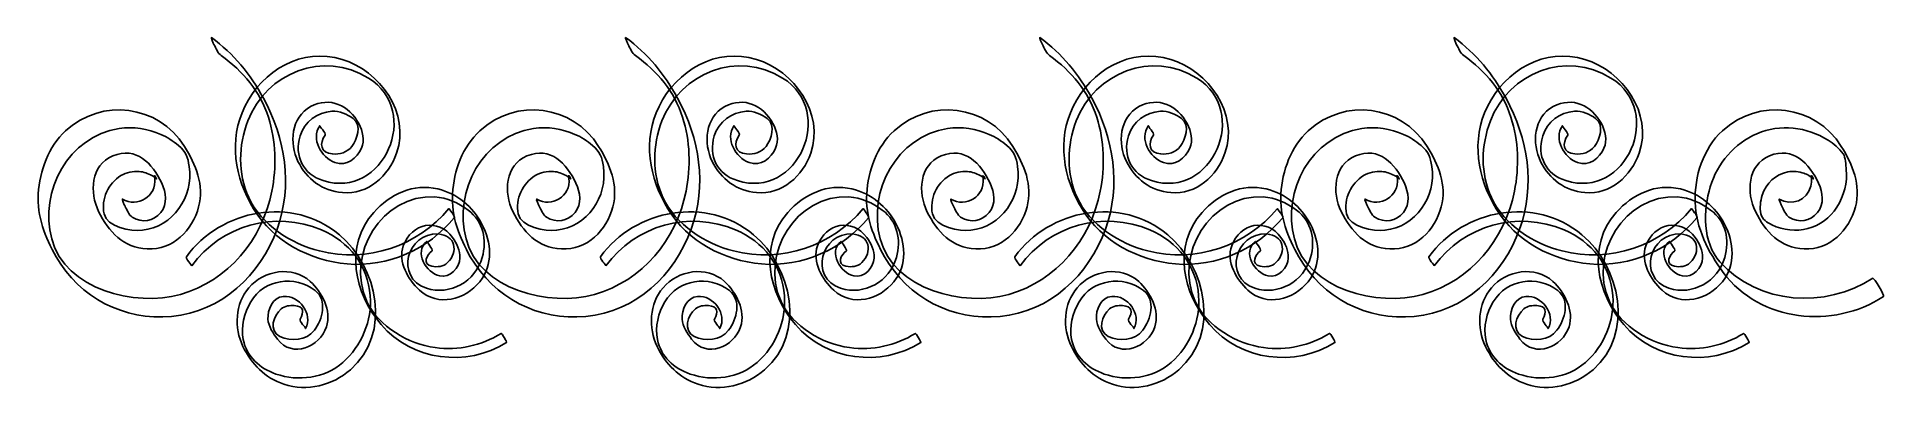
# Model space of a CAD drawing. Header units: centimetres. Extents: x -11.5 to 11.5, y -2.2 to 2.2.
import ezdxf

# ---------------------------------------------------------------- set-up
doc = ezdxf.new("R2010")
doc.units = ezdxf.units.CM
doc.header["$MEASUREMENT"] = 0
doc.layers.add('Camada 1', color=7, linetype='Continuous')

msp = doc.modelspace()

# ---------------------------------------------------------------- linework, layer by layer
at = {"layer": 'Camada 1'}
for points, knots in [([(-9.18543, 1.94975), (-8.91135, 1.75256), (-8.70339, 1.50874), (-8.59911, 1.18481), (-8.59911, 1.18481), (-8.50407, 0.88948), (-8.49603, 0.56717), (-8.55567, 0.26435), (-8.55567, 0.26435), (-8.67399, -0.33623), (-9.09743, -0.84928), (-9.69229, -1.01761), (-9.69229, -1.01761), (-10.25427, -1.17662), (-11.1216, -0.96136), (-11.28844, -0.32924), (-11.28844, -0.32924), (-11.44687, 0.27099), (-11.08156, 0.94589), (-10.45074, 1.04347), (-10.45074, 1.04347), (-10.27659, 1.0704), (-10.09636, 1.03966), (-9.93538, 0.97116), (-9.93538, 0.97116), (-9.85569, 0.93724), (-9.78282, 0.88856), (-9.71601, 0.83397), (-9.71601, 0.83397), (-9.62248, 0.75753), (-9.59949, 0.68599), (-9.58205, 0.5701), (-9.58205, 0.5701), (-9.52553, 0.19405), (-9.78387, -0.177), (-10.16427, -0.22095), (-10.16427, -0.22095), (-10.30498, -0.23722), (-10.60493, -0.18211), (-10.63946, -0.01711), (-10.63946, -0.01711), (-10.67812, 0.16765), (-10.58678, 0.36199), (-10.4298, 0.45972), (-10.4298, 0.45972), (-10.36241, 0.50168), (-10.28079, 0.51227), (-10.20324, 0.50906), (-10.20324, 0.50906), (-10.1476, 0.50678), (-10.09447, 0.48556), (-10.04584, 0.4603), (-10.04584, 0.4603), (-10.02475, 0.44826), (-10.00512, 0.43424), (-9.98692, 0.41815), (-9.98692, 0.41815), (-10.01319, 0.47117), (-10.02087, 0.47337), (-10.00994, 0.42476), (-10.00994, 0.42476), (-9.98361, 0.20105), (-10.22624, 0.0562), (-10.41097, 0.16706), (-10.41097, 0.16706), (-10.4237, 0.17471), (-10.38361, 0.08665), (-10.37933, 0.07869), (-10.37933, 0.07869), (-10.35906, 0.04093), (-10.32909, -0.03445), (-10.29019, -0.05778), (-10.29019, -0.05778), (-10.16454, -0.13319), (-10.02838, -0.11408), (-9.9343, 0.00064), (-9.9343, 0.00064), (-9.84916, 0.10444), (-9.86998, 0.25287), (-9.92319, 0.36423), (-9.92319, 0.36423), (-10.04059, 0.60998), (-10.23601, 0.82394), (-10.53139, 0.70451), (-10.53139, 0.70451), (-10.80603, 0.59344), (-10.82058, 0.24088), (-10.70747, 0.01339), (-10.70747, 0.01339), (-10.58095, -0.24109), (-10.40233, -0.43598), (-10.10253, -0.45257), (-10.10253, -0.45257), (-9.78371, -0.47022), (-9.5418, -0.22021), (-9.46478, 0.0694), (-9.46478, 0.0694), (-9.39334, 0.33803), (-9.501, 0.59732), (-9.64107, 0.82227), (-9.64107, 0.82227), (-9.96309, 1.33945), (-10.66958, 1.42846), (-11.11681, 1.01542), (-11.11681, 1.01542), (-11.33107, 0.81766), (-11.43905, 0.51891), (-11.45606, 0.23346), (-11.45606, 0.23346), (-11.47281, -0.04713), (-11.37174, -0.30984), (-11.23476, -0.5491), (-11.23476, -0.5491), (-10.94012, -1.06374), (-10.39159, -1.34523), (-9.80048, -1.29149), (-9.80048, -1.29149), (-9.17617, -1.23474), (-8.69899, -0.77822), (-8.49119, -0.20649), (-8.49119, -0.20649), (-8.29349, 0.33752), (-8.38824, 0.92243), (-8.66047, 1.42112), (-8.66047, 1.42112), (-8.8219, 1.71682), (-9.03166, 1.97709), (-9.30622, 2.1746), (-9.30622, 2.1746), (-9.31712, 2.18243), (-9.27915, 2.09472), (-9.27458, 2.08623), (-9.27458, 2.08623), (-9.25253, 2.04519), (-9.22478, 1.97806), (-9.18543, 1.94975), (-9.18543, 1.94975), (-9.18543, 1.94975), (-9.18543, 1.94975), (-9.18543, 1.94975)], [0, 0, 0, 0, 0.02777778, 0.02777778, 0.02777778, 0.02777778, 0.05555556, 0.05555556, 0.05555556, 0.05555556, 0.08333333, 0.08333333, 0.08333333, 0.08333333, 0.11111111, 0.11111111, 0.11111111, 0.11111111, 0.13888889, 0.13888889, 0.13888889, 0.13888889, 0.16666667, 0.16666667, 0.16666667, 0.16666667, 0.19444444, 0.19444444, 0.19444444, 0.19444444, 0.22222222, 0.22222222, 0.22222222, 0.22222222, 0.25, 0.25, 0.25, 0.25, 0.27777778, 0.27777778, 0.27777778, 0.27777778, 0.30555556, 0.30555556, 0.30555556, 0.30555556, 0.33333333, 0.33333333, 0.33333333, 0.33333333, 0.36111111, 0.36111111, 0.36111111, 0.36111111, 0.38888889, 0.38888889, 0.38888889, 0.38888889, 0.41666667, 0.41666667, 0.41666667, 0.41666667, 0.44444444, 0.44444444, 0.44444444, 0.44444444, 0.47222222, 0.47222222, 0.47222222, 0.47222222, 0.5, 0.5, 0.5, 0.5, 0.52777778, 0.52777778, 0.52777778, 0.52777778, 0.55555556, 0.55555556, 0.55555556, 0.55555556, 0.58333333, 0.58333333, 0.58333333, 0.58333333, 0.61111111, 0.61111111, 0.61111111, 0.61111111, 0.63888889, 0.63888889, 0.63888889, 0.63888889, 0.66666667, 0.66666667, 0.66666667, 0.66666667, 0.69444444, 0.69444444, 0.69444444, 0.69444444, 0.72222222, 0.72222222, 0.72222222, 0.72222222, 0.75, 0.75, 0.75, 0.75, 0.77777778, 0.77777778, 0.77777778, 0.77777778, 0.80555556, 0.80555556, 0.80555556, 0.80555556, 0.83333333, 0.83333333, 0.83333333, 0.83333333, 0.86111111, 0.86111111, 0.86111111, 0.86111111, 0.88888889, 0.88888889, 0.88888889, 0.88888889, 0.91666667, 0.91666667, 0.91666667, 0.91666667, 0.94444444, 0.94444444, 0.94444444, 0.94444444, 1, 1, 1, 1]), ([(-4.04193, 1.94975), (-3.76785, 1.75256), (-3.55989, 1.50874), (-3.45561, 1.18481), (-3.45561, 1.18481), (-3.36057, 0.88948), (-3.35253, 0.56717), (-3.41217, 0.26435), (-3.41217, 0.26435), (-3.53049, -0.33623), (-3.95393, -0.84928), (-4.54879, -1.01761), (-4.54879, -1.01761), (-5.11077, -1.17662), (-5.97812, -0.96136), (-6.14494, -0.32924), (-6.14494, -0.32924), (-6.30337, 0.27099), (-5.93806, 0.94589), (-5.30724, 1.04347), (-5.30724, 1.04347), (-5.13309, 1.0704), (-4.95286, 1.03966), (-4.79188, 0.97116), (-4.79188, 0.97116), (-4.71219, 0.93724), (-4.63932, 0.88856), (-4.57251, 0.83397), (-4.57251, 0.83397), (-4.47898, 0.75753), (-4.45599, 0.68599), (-4.43855, 0.5701), (-4.43855, 0.5701), (-4.38203, 0.19405), (-4.64037, -0.177), (-5.02077, -0.22095), (-5.02077, -0.22095), (-5.16148, -0.23722), (-5.46143, -0.18211), (-5.49596, -0.01711), (-5.49596, -0.01711), (-5.53462, 0.16765), (-5.44328, 0.36199), (-5.2863, 0.45972), (-5.2863, 0.45972), (-5.21891, 0.50168), (-5.13729, 0.51227), (-5.05974, 0.50906), (-5.05974, 0.50906), (-5.0041, 0.50678), (-4.95097, 0.48556), (-4.90234, 0.4603), (-4.90234, 0.4603), (-4.88125, 0.44826), (-4.86162, 0.43424), (-4.84342, 0.41815), (-4.84342, 0.41815), (-4.86969, 0.47117), (-4.87737, 0.47337), (-4.86644, 0.42476), (-4.86644, 0.42476), (-4.84011, 0.20105), (-5.08274, 0.0562), (-5.26747, 0.16706), (-5.26747, 0.16706), (-5.2802, 0.17471), (-5.24011, 0.08665), (-5.23583, 0.07869), (-5.23583, 0.07869), (-5.21556, 0.04093), (-5.18559, -0.03445), (-5.14669, -0.05778), (-5.14669, -0.05778), (-5.02104, -0.13319), (-4.88488, -0.11408), (-4.7908, 0.00064), (-4.7908, 0.00064), (-4.70566, 0.10444), (-4.72648, 0.25287), (-4.77969, 0.36423), (-4.77969, 0.36423), (-4.89709, 0.60998), (-5.09251, 0.82394), (-5.38789, 0.70451), (-5.38789, 0.70451), (-5.66253, 0.59344), (-5.67708, 0.24088), (-5.56397, 0.01339), (-5.56397, 0.01339), (-5.43745, -0.24109), (-5.25883, -0.43598), (-4.95903, -0.45257), (-4.95903, -0.45257), (-4.64021, -0.47022), (-4.3983, -0.22021), (-4.32128, 0.0694), (-4.32128, 0.0694), (-4.24984, 0.33803), (-4.3575, 0.59732), (-4.49757, 0.82227), (-4.49757, 0.82227), (-4.81959, 1.33945), (-5.52608, 1.42846), (-5.97331, 1.01542), (-5.97331, 1.01542), (-6.18752, 0.81759), (-6.29549, 0.51885), (-6.31251, 0.23342), (-6.31251, 0.23342), (-6.32926, -0.04717), (-6.22819, -0.30988), (-6.09121, -0.54914), (-6.09121, -0.54914), (-5.79657, -1.06378), (-5.24804, -1.34527), (-4.65693, -1.29153), (-4.65693, -1.29153), (-4.03265, -1.23478), (-3.55544, -0.77826), (-3.34764, -0.20653), (-3.34764, -0.20653), (-3.14994, 0.33748), (-3.24469, 0.92239), (-3.51692, 1.42108), (-3.51692, 1.42108), (-3.6784, 1.71682), (-3.88816, 1.97709), (-4.16272, 2.1746), (-4.16272, 2.1746), (-4.17362, 2.18243), (-4.13565, 2.09472), (-4.13108, 2.08623), (-4.13108, 2.08623), (-4.10903, 2.04519), (-4.08128, 1.97806), (-4.04193, 1.94975), (-4.04193, 1.94975), (-4.04193, 1.94975), (-4.04193, 1.94975), (-4.04193, 1.94975)], [0, 0, 0, 0, 0.02777778, 0.02777778, 0.02777778, 0.02777778, 0.05555556, 0.05555556, 0.05555556, 0.05555556, 0.08333333, 0.08333333, 0.08333333, 0.08333333, 0.11111111, 0.11111111, 0.11111111, 0.11111111, 0.13888889, 0.13888889, 0.13888889, 0.13888889, 0.16666667, 0.16666667, 0.16666667, 0.16666667, 0.19444444, 0.19444444, 0.19444444, 0.19444444, 0.22222222, 0.22222222, 0.22222222, 0.22222222, 0.25, 0.25, 0.25, 0.25, 0.27777778, 0.27777778, 0.27777778, 0.27777778, 0.30555556, 0.30555556, 0.30555556, 0.30555556, 0.33333333, 0.33333333, 0.33333333, 0.33333333, 0.36111111, 0.36111111, 0.36111111, 0.36111111, 0.38888889, 0.38888889, 0.38888889, 0.38888889, 0.41666667, 0.41666667, 0.41666667, 0.41666667, 0.44444444, 0.44444444, 0.44444444, 0.44444444, 0.47222222, 0.47222222, 0.47222222, 0.47222222, 0.5, 0.5, 0.5, 0.5, 0.52777778, 0.52777778, 0.52777778, 0.52777778, 0.55555556, 0.55555556, 0.55555556, 0.55555556, 0.58333333, 0.58333333, 0.58333333, 0.58333333, 0.61111111, 0.61111111, 0.61111111, 0.61111111, 0.63888889, 0.63888889, 0.63888889, 0.63888889, 0.66666667, 0.66666667, 0.66666667, 0.66666667, 0.69444444, 0.69444444, 0.69444444, 0.69444444, 0.72222222, 0.72222222, 0.72222222, 0.72222222, 0.75, 0.75, 0.75, 0.75, 0.77777778, 0.77777778, 0.77777778, 0.77777778, 0.80555556, 0.80555556, 0.80555556, 0.80555556, 0.83333333, 0.83333333, 0.83333333, 0.83333333, 0.86111111, 0.86111111, 0.86111111, 0.86111111, 0.88888889, 0.88888889, 0.88888889, 0.88888889, 0.91666667, 0.91666667, 0.91666667, 0.91666667, 0.94444444, 0.94444444, 0.94444444, 0.94444444, 1, 1, 1, 1]), ([(1.10157, 1.94975), (1.37565, 1.75256), (1.58361, 1.50874), (1.68786, 1.18481), (1.68786, 1.18481), (1.78292, 0.88948), (1.79094, 0.56717), (1.7313, 0.26435), (1.7313, 0.26435), (1.61298, -0.33623), (1.18954, -0.84928), (0.59468, -1.01761), (0.59468, -1.01761), (0.0327, -1.17662), (-0.83463, -0.96136), (-1.00147, -0.32924), (-1.00147, -0.32924), (-1.1599, 0.27099), (-0.79459, 0.94589), (-0.16377, 1.04347), (-0.16377, 1.04347), (0.01038, 1.0704), (0.19064, 1.03966), (0.35159, 0.97116), (0.35159, 0.97116), (0.43128, 0.93724), (0.50418, 0.88856), (0.57093, 0.83397), (0.57093, 0.83397), (0.66446, 0.75753), (0.68748, 0.68599), (0.70489, 0.5701), (0.70489, 0.5701), (0.76141, 0.19405), (0.50304, -0.177), (0.12265, -0.22095), (0.12265, -0.22095), (-0.01806, -0.23722), (-0.31801, -0.18211), (-0.35254, -0.01711), (-0.35254, -0.01711), (-0.3912, 0.16765), (-0.29986, 0.36199), (-0.14288, 0.45972), (-0.14288, 0.45972), (-0.07549, 0.50168), (0.00613, 0.51227), (0.08368, 0.50906), (0.08368, 0.50906), (0.13935, 0.50678), (0.19245, 0.48556), (0.24111, 0.4603), (0.24111, 0.4603), (0.26217, 0.44826), (0.2818, 0.43424), (0.30003, 0.41815), (0.30003, 0.41815), (0.27376, 0.47117), (0.26608, 0.47337), (0.27701, 0.42476), (0.27701, 0.42476), (0.30334, 0.20105), (0.06071, 0.0562), (-0.12402, 0.16706), (-0.12402, 0.16706), (-0.13675, 0.17471), (-0.09666, 0.08665), (-0.09238, 0.07869), (-0.09238, 0.07869), (-0.07211, 0.04093), (-0.04214, -0.03447), (-0.00324, -0.05778), (-0.00324, -0.05778), (0.12238, -0.13319), (0.25857, -0.11408), (0.35265, 0.00064), (0.35265, 0.00064), (0.43779, 0.10444), (0.41697, 0.25287), (0.36376, 0.36423), (0.36376, 0.36423), (0.24634, 0.60998), (0.05097, 0.82397), (-0.24444, 0.70451), (-0.24444, 0.70451), (-0.51908, 0.59344), (-0.53363, 0.24088), (-0.42052, 0.01339), (-0.42052, 0.01339), (-0.294, -0.24109), (-0.11538, -0.43598), (0.18442, -0.45257), (0.18442, -0.45257), (0.50324, -0.47022), (0.74513, -0.22021), (0.82217, 0.0694), (0.82217, 0.0694), (0.89361, 0.33803), (0.78595, 0.59732), (0.6459, 0.82227), (0.6459, 0.82227), (0.32385, 1.33945), (-0.38261, 1.42846), (-0.82984, 1.01542), (-0.82984, 1.01542), (-1.04405, 0.81759), (-1.15202, 0.51885), (-1.16904, 0.23342), (-1.16904, 0.23342), (-1.18579, -0.04717), (-1.08472, -0.30988), (-0.94774, -0.54914), (-0.94774, -0.54914), (-0.6531, -1.06378), (-0.10457, -1.34527), (0.48654, -1.29153), (0.48654, -1.29153), (1.11085, -1.23478), (1.58805, -0.77826), (1.7958, -0.20653), (1.7958, -0.20653), (1.99352, 0.33748), (1.89875, 0.92239), (1.62655, 1.42108), (1.62655, 1.42108), (1.4651, 1.71682), (1.25534, 1.97709), (0.98081, 2.1746), (0.98081, 2.1746), (0.96991, 2.18243), (1.00785, 2.09472), (1.01243, 2.08623), (1.01243, 2.08623), (1.03449, 2.04519), (1.06225, 1.97806), (1.10157, 1.94975), (1.10157, 1.94975), (1.10157, 1.94975), (1.10157, 1.94975), (1.10157, 1.94975)], [0, 0, 0, 0, 0.02777778, 0.02777778, 0.02777778, 0.02777778, 0.05555556, 0.05555556, 0.05555556, 0.05555556, 0.08333333, 0.08333333, 0.08333333, 0.08333333, 0.11111111, 0.11111111, 0.11111111, 0.11111111, 0.13888889, 0.13888889, 0.13888889, 0.13888889, 0.16666667, 0.16666667, 0.16666667, 0.16666667, 0.19444444, 0.19444444, 0.19444444, 0.19444444, 0.22222222, 0.22222222, 0.22222222, 0.22222222, 0.25, 0.25, 0.25, 0.25, 0.27777778, 0.27777778, 0.27777778, 0.27777778, 0.30555556, 0.30555556, 0.30555556, 0.30555556, 0.33333333, 0.33333333, 0.33333333, 0.33333333, 0.36111111, 0.36111111, 0.36111111, 0.36111111, 0.38888889, 0.38888889, 0.38888889, 0.38888889, 0.41666667, 0.41666667, 0.41666667, 0.41666667, 0.44444444, 0.44444444, 0.44444444, 0.44444444, 0.47222222, 0.47222222, 0.47222222, 0.47222222, 0.5, 0.5, 0.5, 0.5, 0.52777778, 0.52777778, 0.52777778, 0.52777778, 0.55555556, 0.55555556, 0.55555556, 0.55555556, 0.58333333, 0.58333333, 0.58333333, 0.58333333, 0.61111111, 0.61111111, 0.61111111, 0.61111111, 0.63888889, 0.63888889, 0.63888889, 0.63888889, 0.66666667, 0.66666667, 0.66666667, 0.66666667, 0.69444444, 0.69444444, 0.69444444, 0.69444444, 0.72222222, 0.72222222, 0.72222222, 0.72222222, 0.75, 0.75, 0.75, 0.75, 0.77777778, 0.77777778, 0.77777778, 0.77777778, 0.80555556, 0.80555556, 0.80555556, 0.80555556, 0.83333333, 0.83333333, 0.83333333, 0.83333333, 0.86111111, 0.86111111, 0.86111111, 0.86111111, 0.88888889, 0.88888889, 0.88888889, 0.88888889, 0.91666667, 0.91666667, 0.91666667, 0.91666667, 0.94444444, 0.94444444, 0.94444444, 0.94444444, 1, 1, 1, 1]), ([(6.24507, 1.94975), (6.51915, 1.75256), (6.72711, 1.50874), (6.83136, 1.18481), (6.83136, 1.18481), (6.92642, 0.88948), (6.93444, 0.56717), (6.8748, 0.26435), (6.8748, 0.26435), (6.75648, -0.33623), (6.33304, -0.84928), (5.73818, -1.01761), (5.73818, -1.01761), (5.1762, -1.17662), (4.30885, -0.96136), (4.142, -0.32924), (4.142, -0.32924), (3.98359, 0.27099), (4.3489, 0.94592), (4.97972, 1.04347), (4.97972, 1.04347), (5.15387, 1.0704), (5.33413, 1.03966), (5.49508, 0.97116), (5.49508, 0.97116), (5.57477, 0.93724), (5.64767, 0.88856), (5.71442, 0.83397), (5.71442, 0.83397), (5.80795, 0.75753), (5.83097, 0.68599), (5.84838, 0.5701), (5.84838, 0.5701), (5.9049, 0.19405), (5.64653, -0.177), (5.26614, -0.22095), (5.26614, -0.22095), (5.12543, -0.23722), (4.82548, -0.18211), (4.79092, -0.01711), (4.79092, -0.01711), (4.75226, 0.16765), (4.8436, 0.36199), (5.00058, 0.45972), (5.00058, 0.45972), (5.068, 0.50168), (5.14962, 0.51227), (5.22714, 0.50906), (5.22714, 0.50906), (5.28281, 0.50678), (5.33591, 0.48556), (5.38457, 0.4603), (5.38457, 0.4603), (5.40563, 0.44826), (5.42526, 0.43424), (5.44349, 0.41815), (5.44349, 0.41815), (5.41722, 0.47117), (5.40954, 0.47337), (5.42047, 0.42476), (5.42047, 0.42476), (5.4468, 0.20103), (5.20417, 0.05622), (5.01944, 0.16706), (5.01944, 0.16706), (5.00671, 0.17471), (5.0468, 0.08665), (5.05106, 0.07869), (5.05106, 0.07869), (5.07135, 0.04093), (5.10133, -0.03447), (5.1402, -0.05778), (5.1402, -0.05778), (5.26585, -0.13319), (5.40203, -0.11408), (5.49612, 0.00064), (5.49612, 0.00064), (5.58126, 0.10444), (5.56044, 0.25287), (5.50723, 0.36423), (5.50723, 0.36423), (5.38981, 0.60998), (5.19444, 0.82397), (4.89906, 0.70451), (4.89906, 0.70451), (4.62442, 0.59346), (4.60984, 0.24088), (4.72298, 0.01339), (4.72298, 0.01339), (4.8495, -0.24109), (5.02812, -0.43598), (5.32792, -0.45257), (5.32792, -0.45257), (5.64674, -0.47022), (5.88863, -0.22021), (5.96567, 0.0694), (5.96567, 0.0694), (6.03711, 0.33803), (5.92945, 0.59732), (5.7894, 0.82227), (5.7894, 0.82227), (5.46735, 1.33945), (4.76089, 1.42846), (4.31366, 1.01542), (4.31366, 1.01542), (4.09945, 0.81759), (3.99148, 0.51885), (3.97446, 0.23342), (3.97446, 0.23342), (3.95771, -0.04717), (4.05878, -0.3099), (4.19573, -0.54914), (4.19573, -0.54914), (4.4904, -1.06378), (5.03893, -1.34527), (5.63004, -1.29153), (5.63004, -1.29153), (6.25435, -1.23478), (6.73155, -0.77826), (6.9393, -0.20653), (6.9393, -0.20653), (7.13702, 0.33748), (7.04225, 0.92239), (6.77005, 1.42108), (6.77005, 1.42108), (6.60863, 1.71675), (6.39889, 1.97702), (6.12433, 2.17456), (6.12433, 2.17456), (6.11343, 2.18239), (6.15137, 2.09468), (6.15595, 2.08619), (6.15595, 2.08619), (6.17799, 2.04519), (6.20575, 1.97806), (6.24507, 1.94975), (6.24507, 1.94975), (6.24507, 1.94975), (6.24507, 1.94975), (6.24507, 1.94975)], [0, 0, 0, 0, 0.02777778, 0.02777778, 0.02777778, 0.02777778, 0.05555556, 0.05555556, 0.05555556, 0.05555556, 0.08333333, 0.08333333, 0.08333333, 0.08333333, 0.11111111, 0.11111111, 0.11111111, 0.11111111, 0.13888889, 0.13888889, 0.13888889, 0.13888889, 0.16666667, 0.16666667, 0.16666667, 0.16666667, 0.19444444, 0.19444444, 0.19444444, 0.19444444, 0.22222222, 0.22222222, 0.22222222, 0.22222222, 0.25, 0.25, 0.25, 0.25, 0.27777778, 0.27777778, 0.27777778, 0.27777778, 0.30555556, 0.30555556, 0.30555556, 0.30555556, 0.33333333, 0.33333333, 0.33333333, 0.33333333, 0.36111111, 0.36111111, 0.36111111, 0.36111111, 0.38888889, 0.38888889, 0.38888889, 0.38888889, 0.41666667, 0.41666667, 0.41666667, 0.41666667, 0.44444444, 0.44444444, 0.44444444, 0.44444444, 0.47222222, 0.47222222, 0.47222222, 0.47222222, 0.5, 0.5, 0.5, 0.5, 0.52777778, 0.52777778, 0.52777778, 0.52777778, 0.55555556, 0.55555556, 0.55555556, 0.55555556, 0.58333333, 0.58333333, 0.58333333, 0.58333333, 0.61111111, 0.61111111, 0.61111111, 0.61111111, 0.63888889, 0.63888889, 0.63888889, 0.63888889, 0.66666667, 0.66666667, 0.66666667, 0.66666667, 0.69444444, 0.69444444, 0.69444444, 0.69444444, 0.72222222, 0.72222222, 0.72222222, 0.72222222, 0.75, 0.75, 0.75, 0.75, 0.77777778, 0.77777778, 0.77777778, 0.77777778, 0.80555556, 0.80555556, 0.80555556, 0.80555556, 0.83333333, 0.83333333, 0.83333333, 0.83333333, 0.86111111, 0.86111111, 0.86111111, 0.86111111, 0.88888889, 0.88888889, 0.88888889, 0.88888889, 0.91666667, 0.91666667, 0.91666667, 0.91666667, 0.94444444, 0.94444444, 0.94444444, 0.94444444, 1, 1, 1, 1]), ([(-6.35614, 0.04925), (-6.74831, -0.42356), (-7.36904, -0.627), (-7.96499, -0.47748), (-7.96499, -0.47748), (-8.31609, -0.3894), (-8.68714, -0.15172), (-8.84251, 0.18498), (-8.84251, 0.18498), (-8.98012, 0.48324), (-8.97131, 0.83556), (-8.85473, 1.13796), (-8.85473, 1.13796), (-8.62229, 1.74092), (-7.9167, 2.01577), (-7.3569, 1.67117), (-7.3569, 1.67117), (-6.68848, 1.25974), (-7.16841, 0.15733), (-7.91866, 0.39635), (-7.91866, 0.39635), (-8.16978, 0.47636), (-8.28106, 0.70401), (-8.20523, 0.95139), (-8.20523, 0.95139), (-8.15057, 1.12967), (-7.99213, 1.24632), (-7.80965, 1.25775), (-7.80965, 1.25775), (-7.71395, 1.26376), (-7.62256, 1.22349), (-7.54734, 1.16798), (-7.54734, 1.16798), (-7.43516, 1.08522), (-7.49903, 0.90895), (-7.56208, 0.8219), (-7.56208, 0.8219), (-7.61785, 0.74488), (-7.71519, 0.72014), (-7.80476, 0.72789), (-7.80476, 0.72789), (-7.95359, 0.74078), (-7.96713, 0.85706), (-7.89493, 0.9626), (-7.89493, 0.9626), (-7.8795, 0.98517), (-7.96592, 1.06984), (-7.96076, 1.07735), (-7.96076, 1.07735), (-8.07278, 0.91357), (-7.94282, 0.68201), (-7.7719, 0.62036), (-7.7719, 0.62036), (-7.62921, 0.5689), (-7.49803, 0.67478), (-7.44419, 0.7979), (-7.44419, 0.7979), (-7.40069, 0.89733), (-7.42742, 1.01311), (-7.47655, 1.10461), (-7.47655, 1.10461), (-7.59797, 1.33062), (-7.83252, 1.44542), (-8.07546, 1.31575), (-8.07546, 1.31575), (-8.31917, 1.18568), (-8.34145, 0.85678), (-8.23138, 0.63545), (-8.23138, 0.63545), (-8.121, 0.41344), (-7.93087, 0.26874), (-7.68007, 0.24702), (-7.68007, 0.24702), (-7.36164, 0.21945), (-7.10648, 0.45353), (-7.00697, 0.73795), (-7.00697, 0.73795), (-6.83356, 1.23357), (-7.21604, 1.76004), (-7.68089, 1.90291), (-7.68089, 1.90291), (-8.1813, 2.05671), (-8.67152, 1.76728), (-8.89136, 1.3195), (-8.89136, 1.3195), (-9.09625, 0.9022), (-9.01677, 0.4301), (-8.78211, 0.04603), (-8.78211, 0.04603), (-8.53475, -0.35881), (-8.08578, -0.59876), (-7.61982, -0.63908), (-7.61982, -0.63908), (-7.11103, -0.68311), (-6.61311, -0.45472), (-6.29032, -0.06554), (-6.29032, -0.06554), (-6.27488, -0.0469), (-6.35945, 0.04526), (-6.35614, 0.04925), (-6.35614, 0.04925), (-6.35614, 0.04925), (-6.35614, 0.04925), (-6.35614, 0.04925)], [0, 0, 0, 0, 0.03703704, 0.03703704, 0.03703704, 0.03703704, 0.07407407, 0.07407407, 0.07407407, 0.07407407, 0.11111111, 0.11111111, 0.11111111, 0.11111111, 0.14814815, 0.14814815, 0.14814815, 0.14814815, 0.18518519, 0.18518519, 0.18518519, 0.18518519, 0.22222222, 0.22222222, 0.22222222, 0.22222222, 0.25925926, 0.25925926, 0.25925926, 0.25925926, 0.2962963, 0.2962963, 0.2962963, 0.2962963, 0.33333333, 0.33333333, 0.33333333, 0.33333333, 0.37037037, 0.37037037, 0.37037037, 0.37037037, 0.40740741, 0.40740741, 0.40740741, 0.40740741, 0.44444444, 0.44444444, 0.44444444, 0.44444444, 0.48148148, 0.48148148, 0.48148148, 0.48148148, 0.51851852, 0.51851852, 0.51851852, 0.51851852, 0.55555556, 0.55555556, 0.55555556, 0.55555556, 0.59259259, 0.59259259, 0.59259259, 0.59259259, 0.62962963, 0.62962963, 0.62962963, 0.62962963, 0.66666667, 0.66666667, 0.66666667, 0.66666667, 0.7037037, 0.7037037, 0.7037037, 0.7037037, 0.74074074, 0.74074074, 0.74074074, 0.74074074, 0.77777778, 0.77777778, 0.77777778, 0.77777778, 0.81481481, 0.81481481, 0.81481481, 0.81481481, 0.85185185, 0.85185185, 0.85185185, 0.85185185, 0.88888889, 0.88888889, 0.88888889, 0.88888889, 0.92592593, 0.92592593, 0.92592593, 0.92592593, 1, 1, 1, 1]), ([(-1.21264, 0.04925), (-1.60481, -0.42356), (-2.22554, -0.627), (-2.82149, -0.47748), (-2.82149, -0.47748), (-3.17259, -0.3894), (-3.54364, -0.15172), (-3.69901, 0.18498), (-3.69901, 0.18498), (-3.83662, 0.48324), (-3.82781, 0.83556), (-3.71123, 1.13796), (-3.71123, 1.13796), (-3.47879, 1.74092), (-2.7732, 2.01577), (-2.2134, 1.67117), (-2.2134, 1.67117), (-1.54498, 1.25974), (-2.02491, 0.15733), (-2.77516, 0.39635), (-2.77516, 0.39635), (-3.02628, 0.47636), (-3.13756, 0.70401), (-3.06173, 0.95139), (-3.06173, 0.95139), (-3.00707, 1.12967), (-2.84863, 1.24632), (-2.66615, 1.25775), (-2.66615, 1.25775), (-2.57045, 1.26376), (-2.47906, 1.22349), (-2.40384, 1.16798), (-2.40384, 1.16798), (-2.29166, 1.08522), (-2.35553, 0.90895), (-2.41858, 0.8219), (-2.41858, 0.8219), (-2.47435, 0.74488), (-2.57169, 0.72014), (-2.66126, 0.72789), (-2.66126, 0.72789), (-2.81009, 0.74078), (-2.82363, 0.85706), (-2.75143, 0.9626), (-2.75143, 0.9626), (-2.736, 0.98517), (-2.82242, 1.06984), (-2.81726, 1.07735), (-2.81726, 1.07735), (-2.92928, 0.91357), (-2.79932, 0.68201), (-2.6284, 0.62036), (-2.6284, 0.62036), (-2.48571, 0.5689), (-2.35453, 0.67478), (-2.30069, 0.7979), (-2.30069, 0.7979), (-2.25719, 0.89733), (-2.28392, 1.01311), (-2.33305, 1.10461), (-2.33305, 1.10461), (-2.45447, 1.33062), (-2.68902, 1.44542), (-2.93196, 1.31575), (-2.93196, 1.31575), (-3.17567, 1.18568), (-3.19795, 0.85678), (-3.08788, 0.63545), (-3.08788, 0.63545), (-2.9775, 0.41344), (-2.78737, 0.26874), (-2.53657, 0.24702), (-2.53657, 0.24702), (-2.21814, 0.21945), (-1.96298, 0.45353), (-1.86347, 0.73795), (-1.86347, 0.73795), (-1.69006, 1.23357), (-2.07254, 1.76004), (-2.53739, 1.90291), (-2.53739, 1.90291), (-3.0378, 2.05671), (-3.52802, 1.76728), (-3.74786, 1.3195), (-3.74786, 1.3195), (-3.95275, 0.9022), (-3.87327, 0.4301), (-3.63861, 0.04603), (-3.63861, 0.04603), (-3.39125, -0.35881), (-2.94228, -0.59876), (-2.47632, -0.63908), (-2.47632, -0.63908), (-1.96753, -0.68311), (-1.46961, -0.45472), (-1.14682, -0.06554), (-1.14682, -0.06554), (-1.13141, -0.0469), (-1.21595, 0.04526), (-1.21264, 0.04925), (-1.21264, 0.04925), (-1.21264, 0.04925), (-1.21264, 0.04925), (-1.21264, 0.04925)], [0, 0, 0, 0, 0.03703704, 0.03703704, 0.03703704, 0.03703704, 0.07407407, 0.07407407, 0.07407407, 0.07407407, 0.11111111, 0.11111111, 0.11111111, 0.11111111, 0.14814815, 0.14814815, 0.14814815, 0.14814815, 0.18518519, 0.18518519, 0.18518519, 0.18518519, 0.22222222, 0.22222222, 0.22222222, 0.22222222, 0.25925926, 0.25925926, 0.25925926, 0.25925926, 0.2962963, 0.2962963, 0.2962963, 0.2962963, 0.33333333, 0.33333333, 0.33333333, 0.33333333, 0.37037037, 0.37037037, 0.37037037, 0.37037037, 0.40740741, 0.40740741, 0.40740741, 0.40740741, 0.44444444, 0.44444444, 0.44444444, 0.44444444, 0.48148148, 0.48148148, 0.48148148, 0.48148148, 0.51851852, 0.51851852, 0.51851852, 0.51851852, 0.55555556, 0.55555556, 0.55555556, 0.55555556, 0.59259259, 0.59259259, 0.59259259, 0.59259259, 0.62962963, 0.62962963, 0.62962963, 0.62962963, 0.66666667, 0.66666667, 0.66666667, 0.66666667, 0.7037037, 0.7037037, 0.7037037, 0.7037037, 0.74074074, 0.74074074, 0.74074074, 0.74074074, 0.77777778, 0.77777778, 0.77777778, 0.77777778, 0.81481481, 0.81481481, 0.81481481, 0.81481481, 0.85185185, 0.85185185, 0.85185185, 0.85185185, 0.88888889, 0.88888889, 0.88888889, 0.88888889, 0.92592593, 0.92592593, 0.92592593, 0.92592593, 1, 1, 1, 1]), ([(3.93086, 0.04925), (3.53872, -0.42356), (2.91796, -0.627), (2.32201, -0.47748), (2.32201, -0.47748), (1.97088, -0.3894), (1.59983, -0.15172), (1.44449, 0.18498), (1.44449, 0.18498), (1.30688, 0.48324), (1.31569, 0.83556), (1.43227, 1.13796), (1.43227, 1.13796), (1.66471, 1.74092), (2.37027, 2.01577), (2.93008, 1.67117), (2.93008, 1.67117), (3.5985, 1.25974), (3.11857, 0.15733), (2.36834, 0.39635), (2.36834, 0.39635), (2.11722, 0.47636), (2.00594, 0.70401), (2.08177, 0.95139), (2.08177, 0.95139), (2.13643, 1.12969), (2.29489, 1.24632), (2.47735, 1.25775), (2.47735, 1.25775), (2.57305, 1.26376), (2.66441, 1.22349), (2.73966, 1.16798), (2.73966, 1.16798), (2.85182, 1.08522), (2.78792, 0.90893), (2.7249, 0.8219), (2.7249, 0.8219), (2.66913, 0.74488), (2.57179, 0.72014), (2.48222, 0.72789), (2.48222, 0.72789), (2.33339, 0.74078), (2.31987, 0.85706), (2.39205, 0.9626), (2.39205, 0.9626), (2.40748, 0.98517), (2.32106, 1.06981), (2.32622, 1.07735), (2.32622, 1.07735), (2.21422, 0.91357), (2.34419, 0.68201), (2.51508, 0.62036), (2.51508, 0.62036), (2.65777, 0.5689), (2.78895, 0.67478), (2.84282, 0.7979), (2.84282, 0.7979), (2.88632, 0.89733), (2.85959, 1.01311), (2.81043, 1.10461), (2.81043, 1.10461), (2.68901, 1.33062), (2.45449, 1.44542), (2.21152, 1.31575), (2.21152, 1.31575), (1.96781, 1.18568), (1.94553, 0.85678), (2.0556, 0.63545), (2.0556, 0.63545), (2.16598, 0.41344), (2.35609, 0.26874), (2.60689, 0.24702), (2.60689, 0.24702), (2.92532, 0.21945), (3.18051, 0.45353), (3.27999, 0.73795), (3.27999, 0.73795), (3.45342, 1.23357), (3.07094, 1.76004), (2.60607, 1.90291), (2.60607, 1.90291), (2.10569, 2.05671), (1.61547, 1.76726), (1.39563, 1.3195), (1.39563, 1.3195), (1.19074, 0.9022), (1.27022, 0.4301), (1.50488, 0.04603), (1.50488, 0.04603), (1.75224, -0.35881), (2.20121, -0.59876), (2.66717, -0.63908), (2.66717, -0.63908), (3.17596, -0.68311), (3.67388, -0.45472), (3.99667, -0.06554), (3.99667, -0.06554), (4.01209, -0.0469), (3.92755, 0.04526), (3.93086, 0.04925), (3.93086, 0.04925), (3.93086, 0.04925), (3.93086, 0.04925), (3.93086, 0.04925)], [0, 0, 0, 0, 0.03703704, 0.03703704, 0.03703704, 0.03703704, 0.07407407, 0.07407407, 0.07407407, 0.07407407, 0.11111111, 0.11111111, 0.11111111, 0.11111111, 0.14814815, 0.14814815, 0.14814815, 0.14814815, 0.18518519, 0.18518519, 0.18518519, 0.18518519, 0.22222222, 0.22222222, 0.22222222, 0.22222222, 0.25925926, 0.25925926, 0.25925926, 0.25925926, 0.2962963, 0.2962963, 0.2962963, 0.2962963, 0.33333333, 0.33333333, 0.33333333, 0.33333333, 0.37037037, 0.37037037, 0.37037037, 0.37037037, 0.40740741, 0.40740741, 0.40740741, 0.40740741, 0.44444444, 0.44444444, 0.44444444, 0.44444444, 0.48148148, 0.48148148, 0.48148148, 0.48148148, 0.51851852, 0.51851852, 0.51851852, 0.51851852, 0.55555556, 0.55555556, 0.55555556, 0.55555556, 0.59259259, 0.59259259, 0.59259259, 0.59259259, 0.62962963, 0.62962963, 0.62962963, 0.62962963, 0.66666667, 0.66666667, 0.66666667, 0.66666667, 0.7037037, 0.7037037, 0.7037037, 0.7037037, 0.74074074, 0.74074074, 0.74074074, 0.74074074, 0.77777778, 0.77777778, 0.77777778, 0.77777778, 0.81481481, 0.81481481, 0.81481481, 0.81481481, 0.85185185, 0.85185185, 0.85185185, 0.85185185, 0.88888889, 0.88888889, 0.88888889, 0.88888889, 0.92592593, 0.92592593, 0.92592593, 0.92592593, 1, 1, 1, 1]), ([(9.07436, 0.04925), (8.68222, -0.42356), (8.06146, -0.627), (7.46551, -0.47748), (7.46551, -0.47748), (7.11438, -0.3894), (6.74333, -0.15172), (6.58799, 0.18498), (6.58799, 0.18498), (6.45038, 0.48324), (6.45919, 0.83556), (6.57577, 1.13796), (6.57577, 1.13796), (6.80821, 1.74092), (7.51377, 2.01577), (8.07358, 1.67117), (8.07358, 1.67117), (8.742, 1.25974), (8.26207, 0.15733), (7.51184, 0.39635), (7.51184, 0.39635), (7.26072, 0.47636), (7.14944, 0.70401), (7.22527, 0.95139), (7.22527, 0.95139), (7.27993, 1.12969), (7.43839, 1.24632), (7.62085, 1.25775), (7.62085, 1.25775), (7.71655, 1.26376), (7.80791, 1.22349), (7.88316, 1.16798), (7.88316, 1.16798), (7.99532, 1.08522), (7.93142, 0.90893), (7.8684, 0.8219), (7.8684, 0.8219), (7.81263, 0.74488), (7.71529, 0.72014), (7.62572, 0.72789), (7.62572, 0.72789), (7.47689, 0.74078), (7.46337, 0.85706), (7.53555, 0.9626), (7.53555, 0.9626), (7.55098, 0.98517), (7.46456, 1.06981), (7.46972, 1.07735), (7.46972, 1.07735), (7.35772, 0.91357), (7.48769, 0.68201), (7.65858, 0.62036), (7.65858, 0.62036), (7.80127, 0.5689), (7.93245, 0.67478), (7.98632, 0.7979), (7.98632, 0.7979), (8.02982, 0.89733), (8.00309, 1.01311), (7.95393, 1.10461), (7.95393, 1.10461), (7.83251, 1.33062), (7.59799, 1.44542), (7.35502, 1.31575), (7.35502, 1.31575), (7.11131, 1.18568), (7.08903, 0.85678), (7.1991, 0.63545), (7.1991, 0.63545), (7.30948, 0.41344), (7.49959, 0.26874), (7.75039, 0.24702), (7.75039, 0.24702), (8.06882, 0.21945), (8.32401, 0.45353), (8.42349, 0.73795), (8.42349, 0.73795), (8.59692, 1.23357), (8.21444, 1.76004), (7.74957, 1.90291), (7.74957, 1.90291), (7.24919, 2.05671), (6.75897, 1.76726), (6.53913, 1.3195), (6.53913, 1.3195), (6.33424, 0.9022), (6.41372, 0.4301), (6.64838, 0.04603), (6.64838, 0.04603), (6.89574, -0.35881), (7.34471, -0.59876), (7.81067, -0.63908), (7.81067, -0.63908), (8.31946, -0.68311), (8.81738, -0.45472), (9.14017, -0.06554), (9.14017, -0.06554), (9.15559, -0.0469), (9.07105, 0.04526), (9.07436, 0.04925), (9.07436, 0.04925), (9.07436, 0.04925), (9.07436, 0.04925), (9.07436, 0.04925)], [0, 0, 0, 0, 0.03703704, 0.03703704, 0.03703704, 0.03703704, 0.07407407, 0.07407407, 0.07407407, 0.07407407, 0.11111111, 0.11111111, 0.11111111, 0.11111111, 0.14814815, 0.14814815, 0.14814815, 0.14814815, 0.18518519, 0.18518519, 0.18518519, 0.18518519, 0.22222222, 0.22222222, 0.22222222, 0.22222222, 0.25925926, 0.25925926, 0.25925926, 0.25925926, 0.2962963, 0.2962963, 0.2962963, 0.2962963, 0.33333333, 0.33333333, 0.33333333, 0.33333333, 0.37037037, 0.37037037, 0.37037037, 0.37037037, 0.40740741, 0.40740741, 0.40740741, 0.40740741, 0.44444444, 0.44444444, 0.44444444, 0.44444444, 0.48148148, 0.48148148, 0.48148148, 0.48148148, 0.51851852, 0.51851852, 0.51851852, 0.51851852, 0.55555556, 0.55555556, 0.55555556, 0.55555556, 0.59259259, 0.59259259, 0.59259259, 0.59259259, 0.62962963, 0.62962963, 0.62962963, 0.62962963, 0.66666667, 0.66666667, 0.66666667, 0.66666667, 0.7037037, 0.7037037, 0.7037037, 0.7037037, 0.74074074, 0.74074074, 0.74074074, 0.74074074, 0.77777778, 0.77777778, 0.77777778, 0.77777778, 0.81481481, 0.81481481, 0.81481481, 0.81481481, 0.85185185, 0.85185185, 0.85185185, 0.85185185, 0.88888889, 0.88888889, 0.88888889, 0.88888889, 0.92592593, 0.92592593, 0.92592593, 0.92592593, 1, 1, 1, 1]), ([(11.32409, -0.81639), (10.73804, -1.19728), (9.90407, -1.15003), (9.42428, -0.61258), (9.42428, -0.61258), (9.2105, -0.37311), (9.21817, 0.03168), (9.30612, 0.32074), (9.30612, 0.32074), (9.39555, 0.61459), (9.6047, 0.85782), (9.88646, 0.97984), (9.88646, 0.97984), (10.17324, 1.10404), (10.50672, 1.06308), (10.76832, 0.90054), (10.76832, 0.90054), (10.84076, 0.85553), (10.90588, 0.79637), (10.95739, 0.72856), (10.95739, 0.72856), (10.98589, 0.69107), (10.9903, 0.58521), (10.99546, 0.53563), (10.99546, 0.53563), (11.01271, 0.37085), (10.96368, 0.208), (10.87933, 0.06806), (10.87933, 0.06806), (10.71251, -0.20872), (10.35405, -0.29389), (10.07174, -0.15255), (10.07174, -0.15255), (10.01229, -0.12281), (9.94855, -0.08453), (9.93442, -0.01708), (9.93442, -0.01708), (9.91817, 0.06058), (9.92942, 0.14082), (9.95143, 0.21589), (9.95143, 0.21589), (9.99567, 0.36673), (10.11986, 0.47201), (10.27028, 0.50471), (10.27028, 0.50471), (10.33709, 0.51924), (10.40617, 0.50738), (10.47023, 0.48746), (10.47023, 0.48746), (10.51463, 0.47368), (10.55138, 0.44656), (10.58702, 0.41824), (10.58702, 0.41824), (10.56075, 0.47126), (10.55307, 0.47346), (10.564, 0.42485), (10.564, 0.42485), (10.5662, 0.39196), (10.56289, 0.3595), (10.55405, 0.32746), (10.55405, 0.32746), (10.51492, 0.14715), (10.31299, 0.07714), (10.16297, 0.16715), (10.16297, 0.16715), (10.15024, 0.1748), (10.19033, 0.08674), (10.19459, 0.07878), (10.19459, 0.07878), (10.21488, 0.04102), (10.24486, -0.03438), (10.28373, -0.05769), (10.28373, -0.05769), (10.40938, -0.1331), (10.54556, -0.11399), (10.63965, 0.00073), (10.63965, 0.00073), (10.72479, 0.10453), (10.70397, 0.25296), (10.65076, 0.36432), (10.65076, 0.36432), (10.53334, 0.61007), (10.33797, 0.82406), (10.04259, 0.7046), (10.04259, 0.7046), (9.76795, 0.59355), (9.75337, 0.24097), (9.86651, 0.01348), (9.86651, 0.01348), (9.99303, -0.241), (10.17165, -0.43589), (10.47145, -0.45248), (10.47145, -0.45248), (10.79027, -0.47013), (11.03216, -0.22012), (11.1092, 0.06949), (11.1092, 0.06949), (11.18064, 0.33812), (11.07298, 0.59741), (10.93293, 0.82236), (10.93293, 0.82236), (10.61088, 1.33954), (9.90442, 1.42855), (9.45719, 1.01551), (9.45719, 1.01551), (9.21695, 0.79366), (9.10905, 0.4488), (9.11781, 0.129), (9.11781, 0.129), (9.12654, -0.18871), (9.28257, -0.49507), (9.46846, -0.74547), (9.46846, -0.74547), (9.92712, -1.36319), (10.83223, -1.45111), (11.4558, -1.04585), (11.4558, -1.04585), (11.47659, -1.03236), (11.33713, -0.80792), (11.32409, -0.81639), (11.32409, -0.81639), (11.32409, -0.81639), (11.32409, -0.81639), (11.32409, -0.81639)], [0, 0, 0, 0, 0.03125, 0.03125, 0.03125, 0.03125, 0.0625, 0.0625, 0.0625, 0.0625, 0.09375, 0.09375, 0.09375, 0.09375, 0.125, 0.125, 0.125, 0.125, 0.15625, 0.15625, 0.15625, 0.15625, 0.1875, 0.1875, 0.1875, 0.1875, 0.21875, 0.21875, 0.21875, 0.21875, 0.25, 0.25, 0.25, 0.25, 0.28125, 0.28125, 0.28125, 0.28125, 0.3125, 0.3125, 0.3125, 0.3125, 0.34375, 0.34375, 0.34375, 0.34375, 0.375, 0.375, 0.375, 0.375, 0.40625, 0.40625, 0.40625, 0.40625, 0.4375, 0.4375, 0.4375, 0.4375, 0.46875, 0.46875, 0.46875, 0.46875, 0.5, 0.5, 0.5, 0.5, 0.53125, 0.53125, 0.53125, 0.53125, 0.5625, 0.5625, 0.5625, 0.5625, 0.59375, 0.59375, 0.59375, 0.59375, 0.625, 0.625, 0.625, 0.625, 0.65625, 0.65625, 0.65625, 0.65625, 0.6875, 0.6875, 0.6875, 0.6875, 0.71875, 0.71875, 0.71875, 0.71875, 0.75, 0.75, 0.75, 0.75, 0.78125, 0.78125, 0.78125, 0.78125, 0.8125, 0.8125, 0.8125, 0.8125, 0.84375, 0.84375, 0.84375, 0.84375, 0.875, 0.875, 0.875, 0.875, 0.90625, 0.90625, 0.90625, 0.90625, 0.9375, 0.9375, 0.9375, 0.9375, 1, 1, 1, 1]), ([(-5.70815, -1.50269), (-5.95651, -1.6561), (-6.2383, -1.71719), (-6.5278, -1.67925), (-6.5278, -1.67925), (-6.86192, -1.63546), (-7.22966, -1.41795), (-7.376, -1.10465), (-7.376, -1.10465), (-7.64759, -0.5232), (-7.18542, 0.23253), (-6.53283, 0.19374), (-6.53283, 0.19374), (-6.38157, 0.18474), (-6.23893, 0.12116), (-6.11947, 0.03068), (-6.11947, 0.03068), (-5.92833, -0.1141), (-5.88259, -0.33823), (-5.94418, -0.55802), (-5.94418, -0.55802), (-6.02766, -0.85581), (-6.34301, -1.0375), (-6.63686, -0.93984), (-6.63686, -0.93984), (-7.03265, -0.80826), (-6.8767, -0.24658), (-6.49102, -0.26698), (-6.49102, -0.26698), (-6.27504, -0.27841), (-6.23705, -0.49029), (-6.37418, -0.62337), (-6.37418, -0.62337), (-6.4276, -0.6752), (-6.50168, -0.68139), (-6.57026, -0.66631), (-6.57026, -0.66631), (-6.68993, -0.63993), (-6.63199, -0.52727), (-6.56526, -0.47446), (-6.56526, -0.47446), (-6.55256, -0.46441), (-6.6281, -0.35736), (-6.63109, -0.35971), (-6.63109, -0.35971), (-6.79598, -0.49015), (-6.63958, -0.75127), (-6.47086, -0.78844), (-6.47086, -0.78844), (-6.34614, -0.8159), (-6.22326, -0.68308), (-6.22027, -0.56555), (-6.22027, -0.56555), (-6.21789, -0.47202), (-6.25707, -0.38526), (-6.31139, -0.3102), (-6.31139, -0.3102), (-6.49067, -0.06242), (-6.8227, -0.13203), (-6.92393, -0.41458), (-6.92393, -0.41458), (-6.9942, -0.61074), (-6.86323, -0.8358), (-6.72258, -0.96576), (-6.72258, -0.96576), (-6.4926, -1.17822), (-6.15306, -1.08342), (-5.97426, -0.86003), (-5.97426, -0.86003), (-5.80516, -0.64876), (-5.82924, -0.37158), (-5.94664, -0.14536), (-5.94664, -0.14536), (-6.06097, 0.07493), (-6.25393, 0.23408), (-6.49565, 0.29303), (-6.49565, 0.29303), (-6.79749, 0.36664), (-7.09377, 0.2258), (-7.29112, 0.00141), (-7.29112, 0.00141), (-7.6604, -0.41851), (-7.53171, -1.002), (-7.19793, -1.39342), (-7.19793, -1.39342), (-6.81233, -1.84565), (-6.13928, -1.92436), (-5.64229, -1.61736), (-5.64229, -1.61736), (-5.63253, -1.61141), (-5.70069, -1.49811), (-5.70815, -1.50269), (-5.70815, -1.50269), (-5.70815, -1.50269), (-5.70815, -1.50269), (-5.70815, -1.50269)], [0, 0, 0, 0, 0.04, 0.04, 0.04, 0.04, 0.08, 0.08, 0.08, 0.08, 0.12, 0.12, 0.12, 0.12, 0.16, 0.16, 0.16, 0.16, 0.2, 0.2, 0.2, 0.2, 0.24, 0.24, 0.24, 0.24, 0.28, 0.28, 0.28, 0.28, 0.32, 0.32, 0.32, 0.32, 0.36, 0.36, 0.36, 0.36, 0.4, 0.4, 0.4, 0.4, 0.44, 0.44, 0.44, 0.44, 0.48, 0.48, 0.48, 0.48, 0.52, 0.52, 0.52, 0.52, 0.56, 0.56, 0.56, 0.56, 0.6, 0.6, 0.6, 0.6, 0.64, 0.64, 0.64, 0.64, 0.68, 0.68, 0.68, 0.68, 0.72, 0.72, 0.72, 0.72, 0.76, 0.76, 0.76, 0.76, 0.8, 0.8, 0.8, 0.8, 0.84, 0.84, 0.84, 0.84, 0.88, 0.88, 0.88, 0.88, 0.92, 0.92, 0.92, 0.92, 1, 1, 1, 1]), ([(-0.56465, -1.50269), (-0.81301, -1.6561), (-1.0948, -1.71719), (-1.3843, -1.67925), (-1.3843, -1.67925), (-1.71842, -1.63546), (-2.08616, -1.41795), (-2.2325, -1.10465), (-2.2325, -1.10465), (-2.50409, -0.5232), (-2.04192, 0.23253), (-1.3893, 0.19374), (-1.3893, 0.19374), (-1.23804, 0.18474), (-1.09543, 0.12116), (-0.97597, 0.03068), (-0.97597, 0.03068), (-0.78483, -0.1141), (-0.73909, -0.33823), (-0.80068, -0.55802), (-0.80068, -0.55802), (-0.88416, -0.85581), (-1.19951, -1.0375), (-1.49333, -0.93984), (-1.49333, -0.93984), (-1.88912, -0.80826), (-1.7332, -0.24658), (-1.34749, -0.26698), (-1.34749, -0.26698), (-1.13151, -0.27841), (-1.09352, -0.49029), (-1.23065, -0.62337), (-1.23065, -0.62337), (-1.28407, -0.6752), (-1.35815, -0.68139), (-1.42671, -0.66631), (-1.42671, -0.66631), (-1.54641, -0.63993), (-1.48846, -0.52727), (-1.42171, -0.47446), (-1.42171, -0.47446), (-1.40901, -0.46441), (-1.48455, -0.35736), (-1.48754, -0.35971), (-1.48754, -0.35971), (-1.65243, -0.49015), (-1.49603, -0.75127), (-1.32731, -0.78844), (-1.32731, -0.78844), (-1.20259, -0.8159), (-1.07971, -0.68308), (-1.07672, -0.56555), (-1.07672, -0.56555), (-1.07434, -0.47202), (-1.11352, -0.38526), (-1.16784, -0.3102), (-1.16784, -0.3102), (-1.34712, -0.06242), (-1.67915, -0.13203), (-1.78038, -0.41458), (-1.78038, -0.41458), (-1.85065, -0.61074), (-1.71968, -0.8358), (-1.57903, -0.96576), (-1.57903, -0.96576), (-1.34905, -1.17822), (-1.00951, -1.08342), (-0.83071, -0.86003), (-0.83071, -0.86003), (-0.66161, -0.64876), (-0.68569, -0.37158), (-0.80309, -0.14536), (-0.80309, -0.14536), (-0.91742, 0.07493), (-1.11038, 0.23408), (-1.3521, 0.29303), (-1.3521, 0.29303), (-1.65394, 0.36664), (-1.95022, 0.2258), (-2.14757, 0.00141), (-2.14757, 0.00141), (-2.51685, -0.41851), (-2.38816, -1.002), (-2.05438, -1.39342), (-2.05438, -1.39342), (-1.66878, -1.84565), (-0.99573, -1.92436), (-0.49874, -1.61736), (-0.49874, -1.61736), (-0.48903, -1.61141), (-0.55719, -1.49811), (-0.56465, -1.50269), (-0.56465, -1.50269), (-0.56465, -1.50269), (-0.56465, -1.50269), (-0.56465, -1.50269)], [0, 0, 0, 0, 0.04, 0.04, 0.04, 0.04, 0.08, 0.08, 0.08, 0.08, 0.12, 0.12, 0.12, 0.12, 0.16, 0.16, 0.16, 0.16, 0.2, 0.2, 0.2, 0.2, 0.24, 0.24, 0.24, 0.24, 0.28, 0.28, 0.28, 0.28, 0.32, 0.32, 0.32, 0.32, 0.36, 0.36, 0.36, 0.36, 0.4, 0.4, 0.4, 0.4, 0.44, 0.44, 0.44, 0.44, 0.48, 0.48, 0.48, 0.48, 0.52, 0.52, 0.52, 0.52, 0.56, 0.56, 0.56, 0.56, 0.6, 0.6, 0.6, 0.6, 0.64, 0.64, 0.64, 0.64, 0.68, 0.68, 0.68, 0.68, 0.72, 0.72, 0.72, 0.72, 0.76, 0.76, 0.76, 0.76, 0.8, 0.8, 0.8, 0.8, 0.84, 0.84, 0.84, 0.84, 0.88, 0.88, 0.88, 0.88, 0.92, 0.92, 0.92, 0.92, 1, 1, 1, 1]), ([(4.57888, -1.50269), (4.33052, -1.6561), (4.04873, -1.71719), (3.75923, -1.67925), (3.75923, -1.67925), (3.42511, -1.63546), (3.05734, -1.41795), (2.911, -1.10465), (2.911, -1.10465), (2.63941, -0.5232), (3.10158, 0.23253), (3.7542, 0.19374), (3.7542, 0.19374), (3.90546, 0.18474), (4.04807, 0.12116), (4.16753, 0.03068), (4.16753, 0.03068), (4.35867, -0.1141), (4.40439, -0.33823), (4.34279, -0.55802), (4.34279, -0.55802), (4.25934, -0.85581), (3.94396, -1.0375), (3.65011, -0.93984), (3.65011, -0.93984), (3.25432, -0.80826), (3.41029, -0.24658), (3.79597, -0.26698), (3.79597, -0.26698), (4.01195, -0.27841), (4.04994, -0.49029), (3.91278, -0.62337), (3.91278, -0.62337), (3.85936, -0.6752), (3.7853, -0.68139), (3.71672, -0.66631), (3.71672, -0.66631), (3.59705, -0.63993), (3.65497, -0.52727), (3.72172, -0.47446), (3.72172, -0.47446), (3.73442, -0.46441), (3.65888, -0.35736), (3.65589, -0.35971), (3.65589, -0.35971), (3.491, -0.49015), (3.6474, -0.75127), (3.81612, -0.78844), (3.81612, -0.78844), (3.94084, -0.8159), (4.06372, -0.68308), (4.06671, -0.56555), (4.06671, -0.56555), (4.06912, -0.47202), (4.02993, -0.38526), (3.97564, -0.3102), (3.97564, -0.3102), (3.79636, -0.06242), (3.46433, -0.13203), (3.3631, -0.41458), (3.3631, -0.41458), (3.2928, -0.61074), (3.42377, -0.8358), (3.56442, -0.96576), (3.56442, -0.96576), (3.79437, -1.17822), (4.13391, -1.08342), (4.31274, -0.86003), (4.31274, -0.86003), (4.48184, -0.64876), (4.45776, -0.37158), (4.34036, -0.14536), (4.34036, -0.14536), (4.22601, 0.07493), (4.0331, 0.23408), (3.79132, 0.29303), (3.79132, 0.29303), (3.48948, 0.36664), (3.1932, 0.2258), (2.99585, 0.00141), (2.99585, 0.00141), (2.6266, -0.41851), (2.75526, -1.002), (3.08904, -1.39342), (3.08904, -1.39342), (3.47464, -1.84565), (4.14772, -1.92436), (4.64468, -1.61736), (4.64468, -1.61736), (4.65447, -1.61141), (4.58631, -1.49811), (4.57888, -1.50269), (4.57888, -1.50269), (4.57888, -1.50269), (4.57888, -1.50269), (4.57888, -1.50269)], [0, 0, 0, 0, 0.04, 0.04, 0.04, 0.04, 0.08, 0.08, 0.08, 0.08, 0.12, 0.12, 0.12, 0.12, 0.16, 0.16, 0.16, 0.16, 0.2, 0.2, 0.2, 0.2, 0.24, 0.24, 0.24, 0.24, 0.28, 0.28, 0.28, 0.28, 0.32, 0.32, 0.32, 0.32, 0.36, 0.36, 0.36, 0.36, 0.4, 0.4, 0.4, 0.4, 0.44, 0.44, 0.44, 0.44, 0.48, 0.48, 0.48, 0.48, 0.52, 0.52, 0.52, 0.52, 0.56, 0.56, 0.56, 0.56, 0.6, 0.6, 0.6, 0.6, 0.64, 0.64, 0.64, 0.64, 0.68, 0.68, 0.68, 0.68, 0.72, 0.72, 0.72, 0.72, 0.76, 0.76, 0.76, 0.76, 0.8, 0.8, 0.8, 0.8, 0.84, 0.84, 0.84, 0.84, 0.88, 0.88, 0.88, 0.88, 0.92, 0.92, 0.92, 0.92, 1, 1, 1, 1]), ([(9.72238, -1.50269), (9.47402, -1.6561), (9.19223, -1.71719), (8.90273, -1.67925), (8.90273, -1.67925), (8.56861, -1.63546), (8.20084, -1.41795), (8.0545, -1.10465), (8.0545, -1.10465), (7.78291, -0.5232), (8.24508, 0.23253), (8.8977, 0.19374), (8.8977, 0.19374), (9.04896, 0.18474), (9.19157, 0.12116), (9.31103, 0.03068), (9.31103, 0.03068), (9.50217, -0.1141), (9.54789, -0.33823), (9.48629, -0.55802), (9.48629, -0.55802), (9.40284, -0.85581), (9.08746, -1.0375), (8.79361, -0.93984), (8.79361, -0.93984), (8.39782, -0.80826), (8.55379, -0.24658), (8.93947, -0.26698), (8.93947, -0.26698), (9.15545, -0.27841), (9.19344, -0.49029), (9.05628, -0.62337), (9.05628, -0.62337), (9.00286, -0.6752), (8.9288, -0.68139), (8.86022, -0.66631), (8.86022, -0.66631), (8.74055, -0.63993), (8.79847, -0.52727), (8.86522, -0.47446), (8.86522, -0.47446), (8.87792, -0.46441), (8.80238, -0.35736), (8.79939, -0.35971), (8.79939, -0.35971), (8.6345, -0.49015), (8.7909, -0.75127), (8.95962, -0.78844), (8.95962, -0.78844), (9.08434, -0.8159), (9.20722, -0.68308), (9.21021, -0.56555), (9.21021, -0.56555), (9.21262, -0.47202), (9.17343, -0.38526), (9.11914, -0.3102), (9.11914, -0.3102), (8.93986, -0.06242), (8.60783, -0.13203), (8.5066, -0.41458), (8.5066, -0.41458), (8.4363, -0.61074), (8.56727, -0.8358), (8.70792, -0.96576), (8.70792, -0.96576), (8.93787, -1.17822), (9.27741, -1.08342), (9.45624, -0.86003), (9.45624, -0.86003), (9.62534, -0.64876), (9.60126, -0.37158), (9.48386, -0.14536), (9.48386, -0.14536), (9.36951, 0.07493), (9.1766, 0.23408), (8.93482, 0.29303), (8.93482, 0.29303), (8.63298, 0.36664), (8.3367, 0.2258), (8.13935, 0.00141), (8.13935, 0.00141), (7.7701, -0.41851), (7.89876, -1.002), (8.23254, -1.39342), (8.23254, -1.39342), (8.61814, -1.84565), (9.29122, -1.92436), (9.78818, -1.61736), (9.78818, -1.61736), (9.798, -1.61141), (9.72981, -1.49811), (9.72238, -1.50269), (9.72238, -1.50269), (9.72238, -1.50269), (9.72238, -1.50269), (9.72238, -1.50269)], [0, 0, 0, 0, 0.04, 0.04, 0.04, 0.04, 0.08, 0.08, 0.08, 0.08, 0.12, 0.12, 0.12, 0.12, 0.16, 0.16, 0.16, 0.16, 0.2, 0.2, 0.2, 0.2, 0.24, 0.24, 0.24, 0.24, 0.28, 0.28, 0.28, 0.28, 0.32, 0.32, 0.32, 0.32, 0.36, 0.36, 0.36, 0.36, 0.4, 0.4, 0.4, 0.4, 0.44, 0.44, 0.44, 0.44, 0.48, 0.48, 0.48, 0.48, 0.52, 0.52, 0.52, 0.52, 0.56, 0.56, 0.56, 0.56, 0.6, 0.6, 0.6, 0.6, 0.64, 0.64, 0.64, 0.64, 0.68, 0.68, 0.68, 0.68, 0.72, 0.72, 0.72, 0.72, 0.76, 0.76, 0.76, 0.76, 0.8, 0.8, 0.8, 0.8, 0.84, 0.84, 0.84, 0.84, 0.88, 0.88, 0.88, 0.88, 0.92, 0.92, 0.92, 0.92, 1, 1, 1, 1]), ([(-9.55135, -0.66399), (-9.18329, -0.15678), (-8.51786, 0.03078), (-7.94057, -0.21671), (-7.94057, -0.21671), (-7.59375, -0.36541), (-7.36214, -0.65515), (-7.33385, -1.03586), (-7.33385, -1.03586), (-7.31096, -1.34386), (-7.44169, -1.66094), (-7.67365, -1.86329), (-7.67365, -1.86329), (-7.90069, -2.06136), (-8.22639, -2.10343), (-8.5055, -2.00749), (-8.5055, -2.00749), (-8.70481, -1.93899), (-8.86859, -1.79191), (-8.91089, -1.58), (-8.91089, -1.58), (-8.94341, -1.41712), (-8.90142, -1.25017), (-8.81844, -1.10949), (-8.81844, -1.10949), (-8.65157, -0.82654), (-8.27054, -0.77543), (-8.01823, -0.96976), (-8.01823, -0.96976), (-7.8635, -1.08893), (-7.92653, -1.33343), (-8.02836, -1.46355), (-8.02836, -1.46355), (-8.13001, -1.59341), (-8.31676, -1.60849), (-8.45566, -1.53925), (-8.45566, -1.53925), (-8.59988, -1.46739), (-8.53567, -1.28118), (-8.43978, -1.19781), (-8.43978, -1.19781), (-8.39562, -1.15942), (-8.3336, -1.15344), (-8.27828, -1.15667), (-8.27828, -1.15667), (-8.15811, -1.16368), (-8.15358, -1.23753), (-8.20398, -1.32701), (-8.20398, -1.32701), (-8.21877, -1.35326), (-8.13188, -1.43067), (-8.13815, -1.44176), (-8.13815, -1.44176), (-8.03803, -1.26415), (-8.2189, -1.02472), (-8.41199, -1.04319), (-8.41199, -1.04319), (-8.54994, -1.05637), (-8.61067, -1.20752), (-8.60421, -1.32709), (-8.60421, -1.32709), (-8.59945, -1.41491), (-8.5383, -1.50566), (-8.48703, -1.57339), (-8.48703, -1.57339), (-8.30111, -1.81898), (-7.96024, -1.66949), (-7.87796, -1.41924), (-7.87796, -1.41924), (-7.81269, -1.22072), (-7.9341, -0.98966), (-8.07854, -0.8574), (-8.07854, -0.8574), (-8.30135, -0.65338), (-8.65597, -0.72087), (-8.84136, -0.93442), (-8.84136, -0.93442), (-9.01286, -1.13198), (-9.02596, -1.43628), (-8.91483, -1.66459), (-8.91483, -1.66459), (-8.80572, -1.88877), (-8.64548, -2.05152), (-8.40551, -2.13396), (-8.40551, -2.13396), (-8.1205, -2.23194), (-7.80292, -2.14841), (-7.58041, -1.95428), (-7.58041, -1.95428), (-7.06302, -1.5029), (-7.24164, -0.67719), (-7.71754, -0.2764), (-7.71754, -0.2764), (-8.29612, 0.21078), (-9.18758, 0.0428), (-9.61718, -0.54924), (-9.61718, -0.54924), (-9.63269, -0.57061), (-9.5467, -0.65758), (-9.55135, -0.66399), (-9.55135, -0.66399), (-9.55135, -0.66399), (-9.55135, -0.66399), (-9.55135, -0.66399)], [0, 0, 0, 0, 0.03703704, 0.03703704, 0.03703704, 0.03703704, 0.07407407, 0.07407407, 0.07407407, 0.07407407, 0.11111111, 0.11111111, 0.11111111, 0.11111111, 0.14814815, 0.14814815, 0.14814815, 0.14814815, 0.18518519, 0.18518519, 0.18518519, 0.18518519, 0.22222222, 0.22222222, 0.22222222, 0.22222222, 0.25925926, 0.25925926, 0.25925926, 0.25925926, 0.2962963, 0.2962963, 0.2962963, 0.2962963, 0.33333333, 0.33333333, 0.33333333, 0.33333333, 0.37037037, 0.37037037, 0.37037037, 0.37037037, 0.40740741, 0.40740741, 0.40740741, 0.40740741, 0.44444444, 0.44444444, 0.44444444, 0.44444444, 0.48148148, 0.48148148, 0.48148148, 0.48148148, 0.51851852, 0.51851852, 0.51851852, 0.51851852, 0.55555556, 0.55555556, 0.55555556, 0.55555556, 0.59259259, 0.59259259, 0.59259259, 0.59259259, 0.62962963, 0.62962963, 0.62962963, 0.62962963, 0.66666667, 0.66666667, 0.66666667, 0.66666667, 0.7037037, 0.7037037, 0.7037037, 0.7037037, 0.74074074, 0.74074074, 0.74074074, 0.74074074, 0.77777778, 0.77777778, 0.77777778, 0.77777778, 0.81481481, 0.81481481, 0.81481481, 0.81481481, 0.85185185, 0.85185185, 0.85185185, 0.85185185, 0.88888889, 0.88888889, 0.88888889, 0.88888889, 0.92592593, 0.92592593, 0.92592593, 0.92592593, 1, 1, 1, 1]), ([(-4.40785, -0.66399), (-4.03979, -0.15678), (-3.37436, 0.03078), (-2.79707, -0.21671), (-2.79707, -0.21671), (-2.45025, -0.36541), (-2.21864, -0.65515), (-2.19035, -1.03586), (-2.19035, -1.03586), (-2.16746, -1.34386), (-2.29819, -1.66094), (-2.53015, -1.86329), (-2.53015, -1.86329), (-2.75719, -2.06136), (-3.08289, -2.10343), (-3.362, -2.00749), (-3.362, -2.00749), (-3.56131, -1.93899), (-3.72509, -1.79191), (-3.76739, -1.58), (-3.76739, -1.58), (-3.79991, -1.41712), (-3.75792, -1.25017), (-3.67494, -1.10949), (-3.67494, -1.10949), (-3.50807, -0.82654), (-3.12704, -0.77543), (-2.87473, -0.96976), (-2.87473, -0.96976), (-2.72, -1.08893), (-2.78303, -1.33343), (-2.88486, -1.46355), (-2.88486, -1.46355), (-2.98649, -1.59341), (-3.17326, -1.60849), (-3.31216, -1.53925), (-3.31216, -1.53925), (-3.45638, -1.46739), (-3.39217, -1.28118), (-3.29628, -1.19781), (-3.29628, -1.19781), (-3.25212, -1.15942), (-3.1901, -1.15344), (-3.13478, -1.15667), (-3.13478, -1.15667), (-3.01461, -1.16368), (-3.01006, -1.23753), (-3.06048, -1.32701), (-3.06048, -1.32701), (-3.07527, -1.35326), (-2.98838, -1.43067), (-2.99465, -1.44176), (-2.99465, -1.44176), (-2.89453, -1.26415), (-3.0754, -1.02472), (-3.26849, -1.04319), (-3.26849, -1.04319), (-3.40644, -1.05637), (-3.46717, -1.20752), (-3.46071, -1.32709), (-3.46071, -1.32709), (-3.45595, -1.41491), (-3.3948, -1.50566), (-3.34353, -1.57339), (-3.34353, -1.57339), (-3.15761, -1.81898), (-2.81674, -1.66949), (-2.73446, -1.41924), (-2.73446, -1.41924), (-2.66919, -1.22072), (-2.7906, -0.98966), (-2.93504, -0.8574), (-2.93504, -0.8574), (-3.15785, -0.65338), (-3.51247, -0.72087), (-3.69786, -0.93442), (-3.69786, -0.93442), (-3.86936, -1.13198), (-3.88246, -1.43628), (-3.77133, -1.66459), (-3.77133, -1.66459), (-3.66222, -1.88877), (-3.50198, -2.05152), (-3.26201, -2.13396), (-3.26201, -2.13396), (-2.977, -2.23194), (-2.65942, -2.14841), (-2.43691, -1.95428), (-2.43691, -1.95428), (-1.91952, -1.5029), (-2.09814, -0.67719), (-2.57404, -0.2764), (-2.57404, -0.2764), (-3.15253, 0.21078), (-4.04396, 0.04279), (-4.47356, -0.54926), (-4.47356, -0.54926), (-4.48919, -0.57061), (-4.4032, -0.65758), (-4.40785, -0.66399), (-4.40785, -0.66399), (-4.40785, -0.66399), (-4.40785, -0.66399), (-4.40785, -0.66399)], [0, 0, 0, 0, 0.03703704, 0.03703704, 0.03703704, 0.03703704, 0.07407407, 0.07407407, 0.07407407, 0.07407407, 0.11111111, 0.11111111, 0.11111111, 0.11111111, 0.14814815, 0.14814815, 0.14814815, 0.14814815, 0.18518519, 0.18518519, 0.18518519, 0.18518519, 0.22222222, 0.22222222, 0.22222222, 0.22222222, 0.25925926, 0.25925926, 0.25925926, 0.25925926, 0.2962963, 0.2962963, 0.2962963, 0.2962963, 0.33333333, 0.33333333, 0.33333333, 0.33333333, 0.37037037, 0.37037037, 0.37037037, 0.37037037, 0.40740741, 0.40740741, 0.40740741, 0.40740741, 0.44444444, 0.44444444, 0.44444444, 0.44444444, 0.48148148, 0.48148148, 0.48148148, 0.48148148, 0.51851852, 0.51851852, 0.51851852, 0.51851852, 0.55555556, 0.55555556, 0.55555556, 0.55555556, 0.59259259, 0.59259259, 0.59259259, 0.59259259, 0.62962963, 0.62962963, 0.62962963, 0.62962963, 0.66666667, 0.66666667, 0.66666667, 0.66666667, 0.7037037, 0.7037037, 0.7037037, 0.7037037, 0.74074074, 0.74074074, 0.74074074, 0.74074074, 0.77777778, 0.77777778, 0.77777778, 0.77777778, 0.81481481, 0.81481481, 0.81481481, 0.81481481, 0.85185185, 0.85185185, 0.85185185, 0.85185185, 0.88888889, 0.88888889, 0.88888889, 0.88888889, 0.92592593, 0.92592593, 0.92592593, 0.92592593, 1, 1, 1, 1]), ([(0.73565, -0.66399), (1.10371, -0.15678), (1.76917, 0.03078), (2.34646, -0.21671), (2.34646, -0.21671), (2.69328, -0.36541), (2.92489, -0.65515), (2.9532, -1.03586), (2.9532, -1.03586), (2.97606, -1.34386), (2.84536, -1.66094), (2.61337, -1.86329), (2.61337, -1.86329), (2.38636, -2.06136), (2.06063, -2.10343), (1.78152, -2.00749), (1.78152, -2.00749), (1.58224, -1.93899), (1.41843, -1.79191), (1.37613, -1.58), (1.37613, -1.58), (1.34361, -1.41712), (1.3856, -1.25017), (1.46858, -1.10949), (1.46858, -1.10949), (1.63543, -0.82654), (2.01645, -0.77543), (2.26879, -0.96976), (2.26879, -0.96976), (2.42354, -1.08893), (2.36049, -1.33343), (2.25866, -1.46355), (2.25866, -1.46355), (2.15701, -1.59341), (1.97024, -1.60849), (1.83133, -1.53925), (1.83133, -1.53925), (1.68713, -1.46739), (1.75135, -1.28115), (1.84723, -1.19781), (1.84723, -1.19781), (1.89139, -1.15942), (1.95341, -1.15344), (2.00873, -1.15667), (2.00873, -1.15667), (2.12888, -1.16368), (2.13345, -1.23753), (2.08303, -1.32701), (2.08303, -1.32701), (2.06824, -1.35326), (2.15513, -1.43067), (2.14886, -1.44176), (2.14886, -1.44176), (2.24895, -1.26415), (2.06808, -1.02472), (1.87499, -1.04319), (1.87499, -1.04319), (1.73704, -1.05637), (1.67631, -1.20752), (1.68277, -1.32709), (1.68277, -1.32709), (1.68753, -1.41491), (1.74865, -1.50566), (1.79995, -1.57339), (1.79995, -1.57339), (1.98585, -1.81898), (2.32674, -1.66949), (2.40902, -1.41924), (2.40902, -1.41924), (2.47429, -1.22072), (2.3529, -0.98966), (2.20844, -0.8574), (2.20844, -0.8574), (1.98563, -0.65338), (1.63099, -0.72087), (1.44562, -0.93442), (1.44562, -0.93442), (1.27412, -1.13198), (1.26102, -1.43628), (1.37215, -1.66459), (1.37215, -1.66459), (1.48126, -1.88877), (1.64152, -2.05152), (1.88147, -2.13396), (1.88147, -2.13396), (2.16645, -2.23194), (2.48403, -2.14841), (2.70657, -1.95428), (2.70657, -1.95428), (3.22396, -1.5029), (3.04534, -0.67719), (2.56944, -0.2764), (2.56944, -0.2764), (1.99095, 0.21078), (1.09949, 0.04279), (0.66989, -0.54926), (0.66989, -0.54926), (0.65431, -0.57061), (0.7403, -0.65758), (0.73565, -0.66399), (0.73565, -0.66399), (0.73565, -0.66399), (0.73565, -0.66399), (0.73565, -0.66399)], [0, 0, 0, 0, 0.03703704, 0.03703704, 0.03703704, 0.03703704, 0.07407407, 0.07407407, 0.07407407, 0.07407407, 0.11111111, 0.11111111, 0.11111111, 0.11111111, 0.14814815, 0.14814815, 0.14814815, 0.14814815, 0.18518519, 0.18518519, 0.18518519, 0.18518519, 0.22222222, 0.22222222, 0.22222222, 0.22222222, 0.25925926, 0.25925926, 0.25925926, 0.25925926, 0.2962963, 0.2962963, 0.2962963, 0.2962963, 0.33333333, 0.33333333, 0.33333333, 0.33333333, 0.37037037, 0.37037037, 0.37037037, 0.37037037, 0.40740741, 0.40740741, 0.40740741, 0.40740741, 0.44444444, 0.44444444, 0.44444444, 0.44444444, 0.48148148, 0.48148148, 0.48148148, 0.48148148, 0.51851852, 0.51851852, 0.51851852, 0.51851852, 0.55555556, 0.55555556, 0.55555556, 0.55555556, 0.59259259, 0.59259259, 0.59259259, 0.59259259, 0.62962963, 0.62962963, 0.62962963, 0.62962963, 0.66666667, 0.66666667, 0.66666667, 0.66666667, 0.7037037, 0.7037037, 0.7037037, 0.7037037, 0.74074074, 0.74074074, 0.74074074, 0.74074074, 0.77777778, 0.77777778, 0.77777778, 0.77777778, 0.81481481, 0.81481481, 0.81481481, 0.81481481, 0.85185185, 0.85185185, 0.85185185, 0.85185185, 0.88888889, 0.88888889, 0.88888889, 0.88888889, 0.92592593, 0.92592593, 0.92592593, 0.92592593, 1, 1, 1, 1]), ([(5.87915, -0.66399), (6.24721, -0.15678), (6.91267, 0.03078), (7.48996, -0.21671), (7.48996, -0.21671), (7.83678, -0.36541), (8.06839, -0.65515), (8.0967, -1.03586), (8.0967, -1.03586), (8.11956, -1.34386), (7.98886, -1.66094), (7.75687, -1.86329), (7.75687, -1.86329), (7.52986, -2.06136), (7.20413, -2.10343), (6.92502, -2.00749), (6.92502, -2.00749), (6.72574, -1.93899), (6.56193, -1.79191), (6.51963, -1.58), (6.51963, -1.58), (6.48711, -1.41712), (6.5291, -1.25017), (6.61208, -1.10949), (6.61208, -1.10949), (6.77893, -0.82654), (7.15995, -0.77543), (7.41229, -0.96976), (7.41229, -0.96976), (7.56704, -1.08893), (7.50399, -1.33343), (7.40216, -1.46355), (7.40216, -1.46355), (7.30051, -1.59341), (7.11374, -1.60849), (6.97483, -1.53925), (6.97483, -1.53925), (6.83063, -1.46739), (6.89485, -1.28115), (6.99073, -1.19781), (6.99073, -1.19781), (7.03489, -1.15942), (7.09691, -1.15344), (7.15223, -1.15667), (7.15223, -1.15667), (7.27238, -1.16368), (7.27695, -1.23753), (7.22653, -1.32701), (7.22653, -1.32701), (7.21174, -1.35326), (7.29863, -1.43067), (7.29236, -1.44176), (7.29236, -1.44176), (7.39245, -1.26415), (7.21158, -1.02472), (7.01849, -1.04319), (7.01849, -1.04319), (6.88054, -1.05637), (6.81981, -1.20752), (6.82627, -1.32709), (6.82627, -1.32709), (6.83103, -1.41491), (6.89215, -1.50566), (6.94345, -1.57339), (6.94345, -1.57339), (7.12935, -1.81898), (7.47024, -1.66949), (7.55252, -1.41924), (7.55252, -1.41924), (7.61779, -1.22072), (7.4964, -0.98966), (7.35194, -0.8574), (7.35194, -0.8574), (7.12913, -0.65338), (6.77449, -0.72087), (6.58912, -0.93442), (6.58912, -0.93442), (6.41762, -1.13198), (6.40452, -1.43628), (6.51565, -1.66459), (6.51565, -1.66459), (6.62476, -1.88877), (6.78502, -2.05152), (7.02497, -2.13396), (7.02497, -2.13396), (7.30995, -2.23194), (7.62753, -2.14841), (7.85007, -1.95428), (7.85007, -1.95428), (8.36746, -1.5029), (8.18884, -0.67719), (7.71294, -0.2764), (7.71294, -0.2764), (7.13445, 0.21078), (6.24299, 0.04279), (5.81339, -0.54926), (5.81339, -0.54926), (5.79781, -0.57061), (5.8838, -0.65758), (5.87915, -0.66399), (5.87915, -0.66399), (5.87915, -0.66399), (5.87915, -0.66399), (5.87915, -0.66399)], [0, 0, 0, 0, 0.03703704, 0.03703704, 0.03703704, 0.03703704, 0.07407407, 0.07407407, 0.07407407, 0.07407407, 0.11111111, 0.11111111, 0.11111111, 0.11111111, 0.14814815, 0.14814815, 0.14814815, 0.14814815, 0.18518519, 0.18518519, 0.18518519, 0.18518519, 0.22222222, 0.22222222, 0.22222222, 0.22222222, 0.25925926, 0.25925926, 0.25925926, 0.25925926, 0.2962963, 0.2962963, 0.2962963, 0.2962963, 0.33333333, 0.33333333, 0.33333333, 0.33333333, 0.37037037, 0.37037037, 0.37037037, 0.37037037, 0.40740741, 0.40740741, 0.40740741, 0.40740741, 0.44444444, 0.44444444, 0.44444444, 0.44444444, 0.48148148, 0.48148148, 0.48148148, 0.48148148, 0.51851852, 0.51851852, 0.51851852, 0.51851852, 0.55555556, 0.55555556, 0.55555556, 0.55555556, 0.59259259, 0.59259259, 0.59259259, 0.59259259, 0.62962963, 0.62962963, 0.62962963, 0.62962963, 0.66666667, 0.66666667, 0.66666667, 0.66666667, 0.7037037, 0.7037037, 0.7037037, 0.7037037, 0.74074074, 0.74074074, 0.74074074, 0.74074074, 0.77777778, 0.77777778, 0.77777778, 0.77777778, 0.81481481, 0.81481481, 0.81481481, 0.81481481, 0.85185185, 0.85185185, 0.85185185, 0.85185185, 0.88888889, 0.88888889, 0.88888889, 0.88888889, 0.92592593, 0.92592593, 0.92592593, 0.92592593, 1, 1, 1, 1])]:
    msp.add_open_spline(points, degree=3, knots=knots, dxfattribs=at)

doc.saveas('drawing.dxf')
